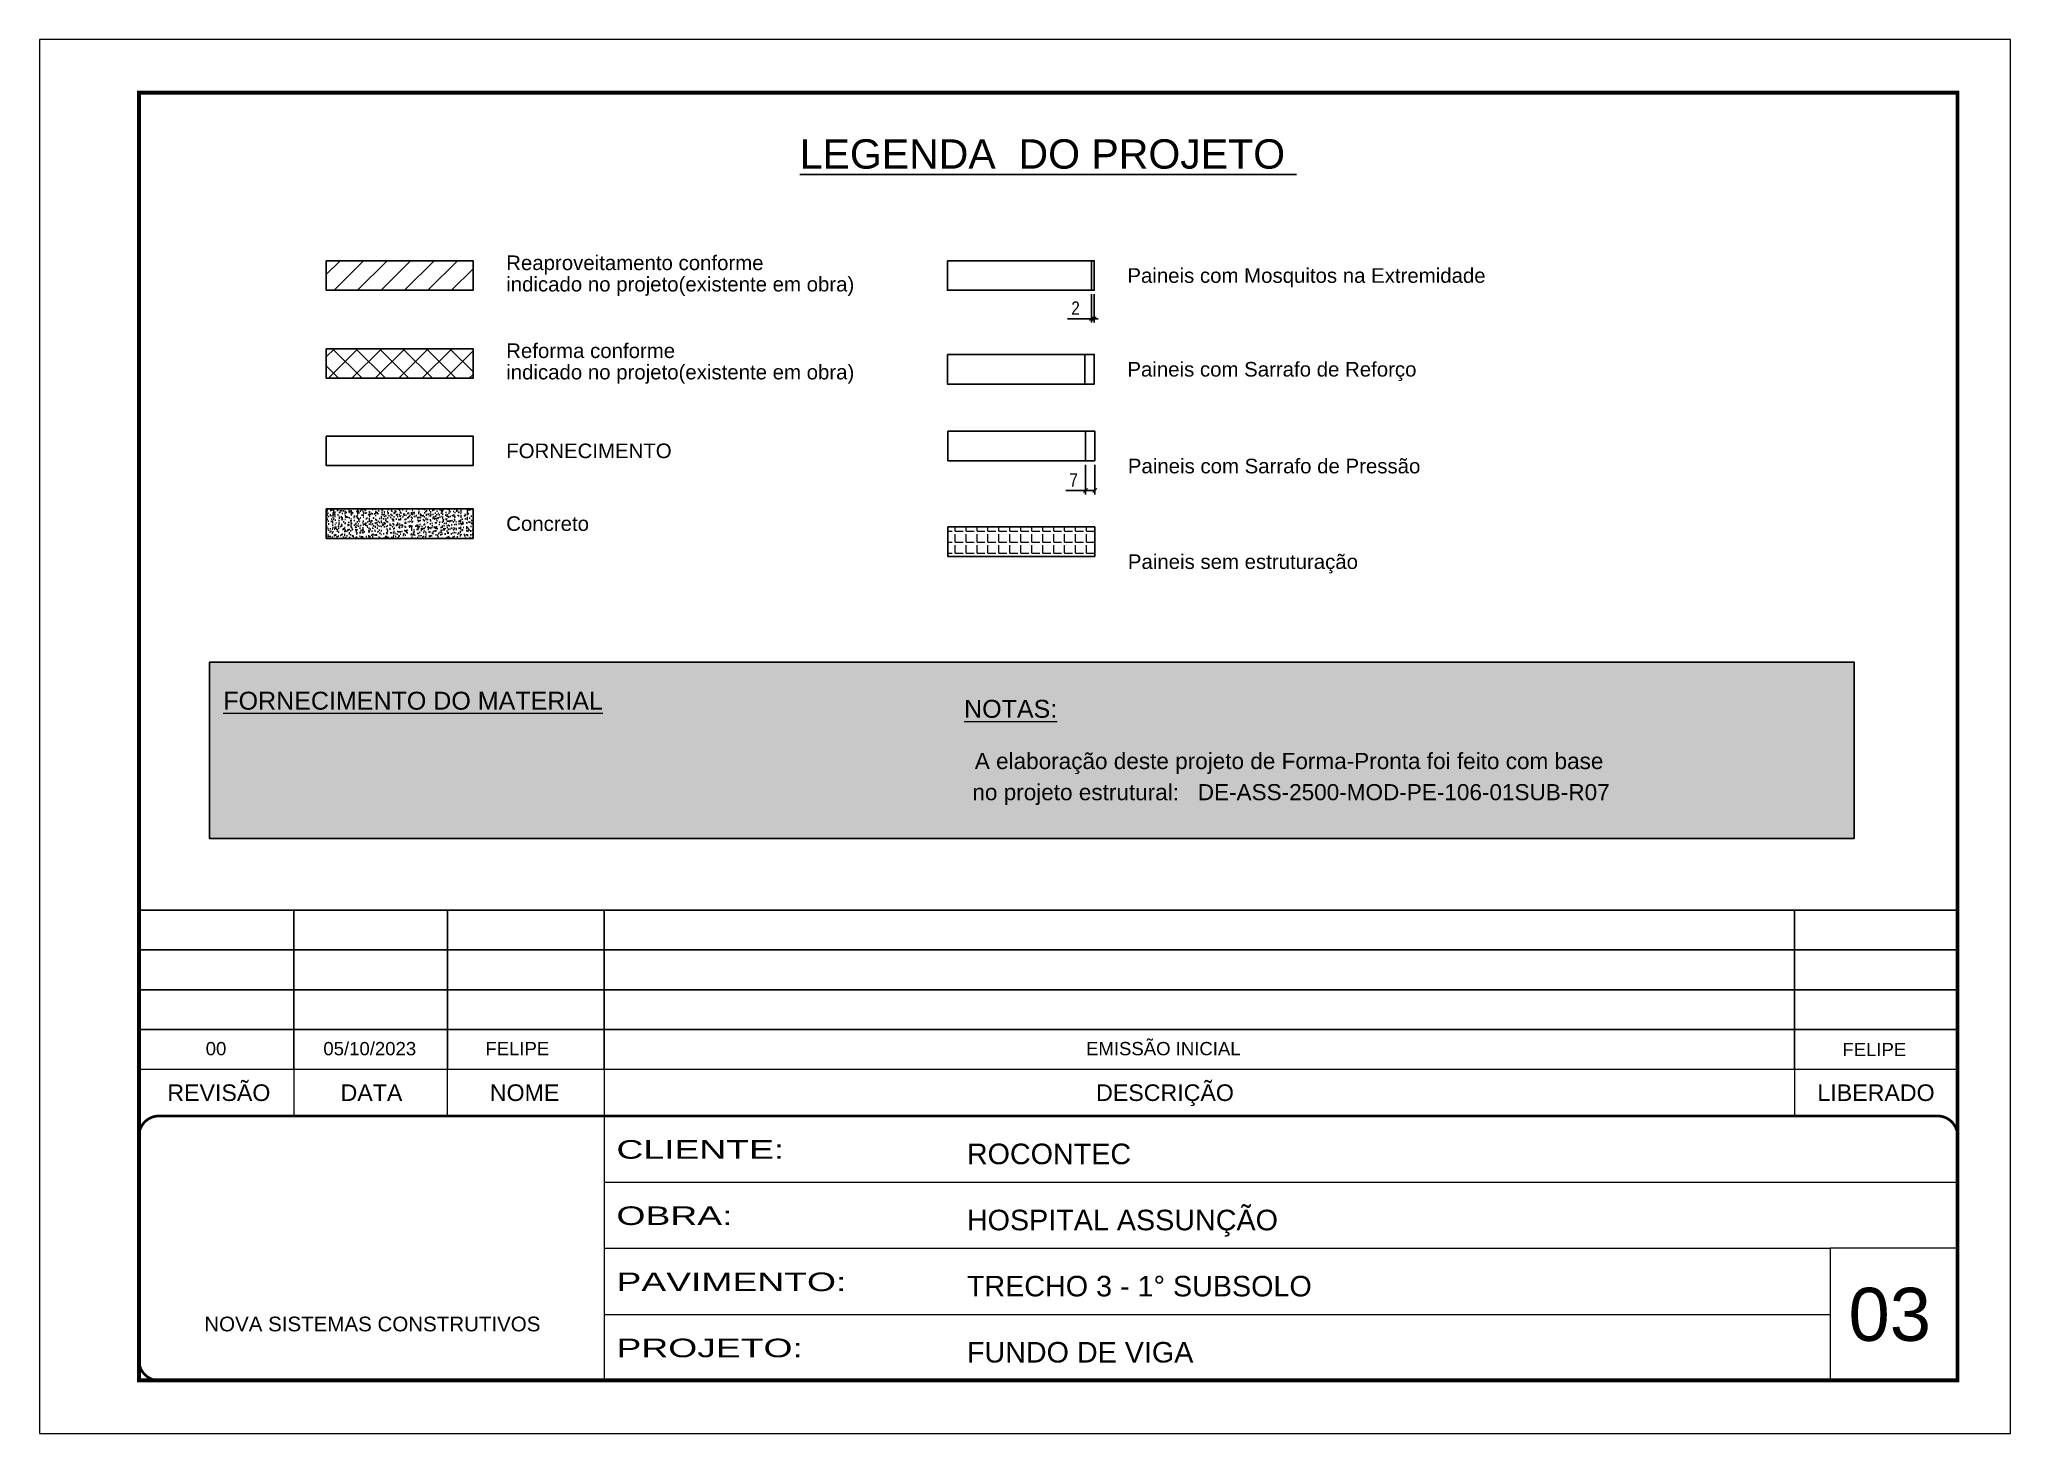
# Model space of a CAD drawing. Extents: x 2815 to 9069, y 548 to 5044.
# Drawn here: x 5985 to 7470, y 3994 to 5044 of the extents above; entities that cross this region are included whole.
import ezdxf
from ezdxf.enums import TextEntityAlignment as Align

# ---------------------------------------------------------------- set-up
doc = ezdxf.new("R2010")
doc.units = 0
for name, pattern in [('CONTINUO', [0]), ('DASHED', [0.75, 0.5, -0.25]), ('HIDDEN', [0.375, 0.25, -0.125])]:
    doc.linetypes.add(name, pattern=pattern)
for name, color, linetype, lineweight in [('CARIMBO', 255, 'Continuous', 9), ('Folhas', 255, 'Continuous', 9), ('Hachura', 251, 'Continuous', 9), ('REAPROVEITAMENTO', 251, 'Continuous', 9), ('SARRAFO DE PRESSAO', 251, 'DASHED', 9)]:
    doc.layers.add(name, color=color, linetype=linetype, lineweight=lineweight)
for name, color, linetype in [('COTA', 241, 'Continuous'), ('Painéis', 200, 'Continuous'), ('SARR_2.2x7', 40, 'Continuous')]:
    doc.layers.add(name, color=color, linetype=linetype)
doc.layers.add('Demarcação 2', color=254, linetype='Continuous', lineweight=9, true_color=0xe0e0e0)
doc.styles.add('ARIAL', font='arial.ttf')
doc.styles.add('COTA TECNICA', font='techl___.ttf', dxfattribs={"height": 10})
doc.styles.add('Tecnologia', font='')
doc.styles.get('Tecnologia').set_extended_font_data('Forgotten Futurist')
doc.dimstyles.new('PAINEL', dxfattribs={"dimtxt": 10, "dimasz": 3, "dimexe": 3, "dimexo": 3, "dimgap": 3, "dimtad": 1, "dimdec": 1, "dimzin": 12, "dimdsep": 46, "dimtxsty": 'COTA TECNICA', "dimblk1": 'OBLIQUE', "dimblk2": 'OBLIQUE', "dimsah": 1, "dimcen": 0.9, "dimclrd": 4, "dimclre": 4, "dimclrt": 240, "dimadec": 1, "dimazin": 3, "dimtfac": 1, "dimtdec": 1, "dimtmove": 0, "dimatfit": 3, "dimfxl": 1, "dimtolj": 1, "dimtzin": 12, "dimarcsym": 0})

msp = doc.modelspace()

# ---------------------------------------------------------------- texts
at = {"color": 0, "linetype": 'Continuous', "ltscale": 5, "style": 'ARIAL'}
msp.add_text('%%ULEGENDA  DO PROJETO ', height=22.1184, dxfattribs=at).set_placement((6745.4, 4946.18), align=Align.CENTER)
at = {"style": 'ARIAL'}
for s, p in [('REVISÃO', (6120.67, 4250.25)), ('DATA', (6235.65, 4250.25)), ('NOME', (6351.01, 4250.25)), ('DESCRIÇÃO', (6833.46, 4250.25)), ('LIBERADO', (7369.13, 4250.25))]:
    msp.add_text(s, height=12.5, dxfattribs=at).set_placement(p, align=Align.MIDDLE_CENTER)
at = {"layer": 'CARIMBO', "style": 'ARIAL'}
for s, p in [('Reaproveitamento conforme ', (6337.16, 4875.28)), ('Paineis com Mosquitos na Extremidade', (6805.13, 4865.7)), ('indicado no projeto(existente em obra)', (6337.16, 4859.19)), ('Reforma conforme ', (6337.16, 4809.05)), ('indicado no projeto(existente em obra)', (6337.16, 4792.96)), ('Paineis com Sarrafo de Reforço', (6805.13, 4795.1)), ('FORNECIMENTO', (6337.16, 4733.66)), ('Paineis com Sarrafo de Pressão', (6805.49, 4722.21)), ('Concreto', (6337.16, 4678.86)), ('Paineis sem estruturação', (6805.49, 4650.18))]:
    msp.add_text(s, height=11, dxfattribs=at).set_placement(p, align=Align.MIDDLE_LEFT)
at = {"layer": 'CARIMBO', "color": 5, "style": 'ARIAL'}
for s, height, p in [('%%UFORNECIMENTO DO MATERIAL', 13.5, (6124.01, 4538.72)), ('%%UNOTAS:', 13.5, (6682.09, 4532.6)), ('  A elaboração deste projeto de Forma-Pronta foi feito com base', 12.15, (6680.73, 4493.99)), ('  no projeto estrutural:', 12.15, (6678.91, 4470.51))]:
    msp.add_text(s, height=height, dxfattribs=at).set_placement(p)
at = {"layer": 'CARIMBO', "color": 1, "style": 'ARIAL'}
msp.add_text('DE-ASS-2500-MOD-PE-106-01SUB-R07', height=12.15, dxfattribs=at).set_placement((6858.14, 4470.51))
at = {"layer": 'CARIMBO', "style": 'ARIAL'}
for s, p in [('00', (6110.76, 4278.43)), ('05/10/2023', (6199.4, 4278.43)), ('FELIPE', (6321.44, 4278.43)), ('EMISSÃO INICIAL', (6773.99, 4278.43))]:
    msp.add_text(s, height=10, dxfattribs=at).set_placement(p)
at = {"layer": 'CARIMBO', "color": 7, "style": 'ARIAL'}
msp.add_text('03', height=40, dxfattribs=at).set_placement((7348.4, 4063.31))
at = {"layer": 'CARIMBO', "style": 'ARIAL'}
msp.add_attdef('FELIPE', text='', height=10, dxfattribs=at).set_placement((7367.84, 4282.75), align=Align.MIDDLE_CENTER)

# ---------------------------------------------------------------- blocks, each defined once
blk = doc.blocks.new('9999999999')
at = {"color": 30, "linetype": 'CONTINUO'}
for p, q in [((98564.6, 34230.2), (98564.6, 34429.4)), ((98564.6, 34379.6), (99584, 34379.6)), ((98564.6, 34329.8), (99488, 34329.8)), ((99584, 34329.8), (99488, 34329.8)), ((99488, 34329.8), (99488, 34230.2)), ((98564.6, 34280), (99488, 34280))]:
    blk.add_line(p, q, dxfattribs=at)
at = {"color": 30, "linetype": 'CONTINUO', "const_width": 2}
blk.add_lwpolyline([(99584, 34230.2), (99584, 34414.4, 0.414214), (99569, 34429.4), (98229, 34429.4, 0.414214), (98214, 34414.4), (98214, 34245.2, 0.414214), (98229, 34230.2), (99584, 34230.2)], format="xyb", dxfattribs=at)
at = {"layer": 'Folhas'}
blk.add_lwpolyline([(98139, 34190.2), (99624, 34190.2), (99624, 35240.2), (98139, 35240.2)], close=True, dxfattribs=at)
at = {"layer": 'Folhas', "color": 30, "const_width": 3}
blk.add_lwpolyline([(98214, 34230.2), (99584, 34230.2), (99584, 35200.2), (98214, 35200.2)], close=True, dxfattribs=at)
at = {"color": 7, "linetype": 'Continuous', "ltscale": 5, "style": 'ARIAL'}
for s, height, p in [('ROCONTEC', 15.48, (98837.7, 34393.1)), ('HOSPITAL ASSUNÇÃO', 15.483, (98837.7, 34343.3)), ('TRECHO 3 - 1° SUBSOLO', 15.483, (98837.7, 34293.5)), ('NOVA SISTEMAS CONSTRUTIVOS', 11.059, (98263.2, 34267.2)), ('FUNDO DE VIGA', 15.483, (98837.7, 34243.7))]:
    blk.add_text(s, height=height, dxfattribs=at).set_placement(p)
at = {"layer": 'Folhas', "color": 7, "style": 'Tecnologia', "width": 1.5}
for s, p in [('CLIENTE:', (98573.7, 34397.2)), ('OBRA:', (98573.7, 34347.3)), ('PAVIMENTO:', (98573.7, 34297.5)), ('PROJETO:', (98573.7, 34247.7))]:
    blk.add_text(s, height=14, dxfattribs=at).set_placement(p)
blk = doc.blocks.new('_Oblique')
at = {"color": 0, "linetype": 'ByBlock', "lineweight": -2}
blk.add_line((-0.5, -0.5), (0.5, 0.5), dxfattribs=at)
blk = doc.blocks.new('*D146')
at = {"layer": 'COTA', "color": 4, "lineweight": -2, "transparency": 16777216}
for p, q in [((6778.1, 4851.6), (6778.1, 4830.2)), ((6780.1, 4851.6), (6780.1, 4830.2)), ((6778.1, 4833.2), (6760, 4833.2)), ((6780.1, 4833.2), (6778.1, 4833.2)), ((6780.1, 4833.2), (6783.1, 4833.2))]:
    blk.add_line(p, q, dxfattribs=at)
at = {"layer": 'Defpoints', "color": 0, "transparency": 16777216}
for p in [(6778.1, 4854.6), (6780.1, 4854.6), (6778.1, 4833.2)]:
    blk.add_point(p, dxfattribs=at)
at = {"layer": 'COTA', "color": 4, "lineweight": -2, "transparency": 16777216, "xscale": 3, "yscale": 3, "zscale": 3}
blk.add_blockref('_Oblique', (6778.1, 4833.2), dxfattribs=at)
at = {"layer": 'COTA', "color": 4, "lineweight": -2, "transparency": 16777216, "xscale": 3, "yscale": 3, "zscale": 3, "rotation": 180}
blk.add_blockref('_Oblique', (6780.1, 4833.2), dxfattribs=at)
at = {"layer": 'COTA', "color": 240, "transparency": 16777216, "insert": (6766.1, 4841.2), "char_height": 10, "attachment_point": 5, "style": 'COTA TECNICA'}
blk.add_mtext('\\A1;2', dxfattribs=at)
blk = doc.blocks.new('*D147')
at = {"layer": 'COTA', "color": 4, "lineweight": -2, "transparency": 16777216}
for p, q in [((6773.5, 4723.1), (6773.5, 4700.7)), ((6780.5, 4723.1), (6780.5, 4700.7)), ((6773.5, 4703.7), (6758.8, 4703.7)), ((6780.5, 4703.7), (6773.5, 4703.7))]:
    blk.add_line(p, q, dxfattribs=at)
at = {"layer": 'Defpoints', "color": 0, "transparency": 16777216}
for p in [(6773.5, 4726.1), (6780.5, 4726.1), (6773.5, 4703.7)]:
    blk.add_point(p, dxfattribs=at)
at = {"layer": 'COTA', "color": 4, "lineweight": -2, "transparency": 16777216, "xscale": 3, "yscale": 3, "zscale": 3, "rotation": 180}
blk.add_blockref('_Oblique', (6773.5, 4703.7), dxfattribs=at)
at = {"layer": 'COTA', "color": 4, "lineweight": -2, "transparency": 16777216, "xscale": 3, "yscale": 3, "zscale": 3}
blk.add_blockref('_Oblique', (6780.5, 4703.7), dxfattribs=at)
at = {"layer": 'COTA', "color": 240, "transparency": 16777216, "insert": (6764.6, 4711.7), "char_height": 10, "attachment_point": 5, "style": 'COTA TECNICA'}
blk.add_mtext('\\A1;7', dxfattribs=at)

# ---------------------------------------------------------------- dimensions: what is measured, and where the dimension line sits
at = {"layer": 'COTA'}
for base, p1, p2, picture, middle in [((6778.13, 4833.16), (6780.13, 4854.58), (6778.13, 4854.58), '*D146', (6766.07, 4841.16)), ((6773.49, 4703.66), (6780.49, 4726.15), (6773.49, 4726.15), '*D147', (6764.63, 4711.74))]:
    dim = msp.add_linear_dim(base=base, p1=p1, p2=p2, dimstyle='PAINEL', dxfattribs=at)
    dim.commit()
    dim.dimension.update_dxf_attribs({"geometry": picture, "text_midpoint": middle})

# ---------------------------------------------------------------- hatches: boundary and pattern name
at = {"layer": 'COTA', "linetype": 'Continuous', "ltscale": 200}
h = msp.add_hatch(dxfattribs=at)
h.set_pattern_fill('AR-CONC', color=256, scale=0.9)
h.set_pattern_definition([(50, (-97621.157, -30166.596), (6.45534164, -0.56476921), [0.675, -7.425]), (355, (-97621.157, -30166.596), (-1.248762, 6.7697292), [0.54, -5.94]), (100.4514445, (-97620.619, -30166.643), (5.20657962, 6.20495992), [0.57366173, -6.310279]), (46.1842, (-97621.157, -30164.796), (9.605172, -1.4896735), [1.0125, -11.1375]), (96.6356355, (-97620.357, -30164.92), (8.4119575, 8.7670674), [0.8604931, -9.4654238]), (351.184164, (-97621.157, -30164.796), (8.4119575, 8.7670674), [0.81, -8.91]), (21, (-97620.257, -30165.246), (5.37216347, -3.62357002), [0.675, -7.425]), (326, (-97620.257, -30165.246), (2.189838, 6.5263504), [0.54, -5.94]), (71.451445, (-97619.8095, -30165.548), (7.5620014, 2.90278038), [0.5736617, -6.310279]), (37.5, (-97621.1571, -30166.5962), (0.1094387, 2.996044684), [0, -5.868, 0, -6.03, 0, -5.9625]), (7.5, (-97621.157, -30166.5962), (2.36762584, 3.54970541), [0, -3.438, 0, -5.733, 0, -2.2725]), (327.5, (-97623.1641, -30166.5962), (4.804401926, -0.202993846), [0, -2.25, 0, -7.02, 0, -9.315]), (317.5, (-97624.064, -30166.5962), (5.24867552, 0.90094484), [0, -2.925, 0, -4.662, 0, -6.615])])
h.paths.add_polyline_path([(6312.16, 4667.73), (6312.16, 4689.99), (6201.59, 4689.99), (6201.59, 4667.73)])
at = {"layer": 'Demarcação 2'}
h = msp.add_hatch(color=8, dxfattribs=at)
h.set_gradient(color1=(112, 112, 112), one_color=1, tint=1, name='SPHERICAL')
h.paths.add_polyline_path([(6113.66, 4574.59), (7352.6, 4574.59), (7352.6, 4441.58), (6113.66, 4441.58)])
at = {"layer": 'Hachura'}
h = msp.add_hatch(dxfattribs=at)
h.set_pattern_fill('ANGLE', color=256, scale=30)
h.set_pattern_definition([(0, (-97621.157, -30166.596), (0, 8.25), [6, -2.25]), (90, (-97621.157, -30166.596), (-8.25, 5e-16), [6, -2.25])])
h.paths.add_polyline_path([(6780.49, 4676.37), (6669.92, 4676.37), (6669.92, 4654.12), (6780.49, 4654.12)])
at = {"layer": 'REAPROVEITAMENTO'}
h = msp.add_hatch(dxfattribs=at)
h.set_pattern_fill('ANSI31', color=256, scale=100, style=0)
h.set_pattern_definition([(45, (7251.868, 8055.616), (-8.838835, 8.838835), [])])
h.paths.add_polyline_path([(6201.59, 4876.83), (6201.59, 4854.58), (6312.16, 4854.58), (6312.16, 4876.83)])
h = msp.add_hatch(dxfattribs=at)
h.set_pattern_fill('ANSI37', color=256, scale=100, style=0)
h.set_pattern_definition([(45, (-93654.149, -29962.12), (-8.8388348, 8.8388348), []), (135, (-93654.149, -29962.12), (-8.8388348, -8.8388348), [])])
h.paths.add_polyline_path([(6201.59, 4810.59), (6201.59, 4788.34), (6312.16, 4788.34), (6312.16, 4810.59)])

# ---------------------------------------------------------------- linework, layer by layer
at = {"color": 30}
for p, q in [((6060.49, 4387.75), (7430.49, 4387.75)), ((6177.25, 4267.75), (6177.25, 4387.75)), ((6292.91, 4267.75), (6292.91, 4387.75)), ((6411.07, 4267.75), (6411.07, 4387.75)), ((7307.83, 4267.75), (7307.83, 4387.75)), ((6060.49, 4357.75), (7430.49, 4357.75)), ((6060.49, 4327.75), (7430.49, 4327.75)), ((6060.49, 4297.75), (7430.49, 4297.75))]:
    msp.add_line(p, q, dxfattribs=at)
msp.add_lwpolyline([(6113.66, 4574.59), (7352.6, 4574.59), (7352.6, 4441.58), (6113.66, 4441.58)], close=True, dxfattribs=at)
at = {"color": 30, "const_width": 1}
for points in [[(6060.49, 4267.75), (7430.49, 4267.75)], [(6177.25, 4267.75), (6177.25, 4232.75)], [(6292.91, 4267.75), (6292.91, 4232.75)], [(6411.07, 4267.75), (6411.07, 4232.75)], [(7307.83, 4267.75), (7307.83, 4232.75)]]:
    msp.add_lwpolyline(points, dxfattribs=at)
at = {"layer": 'COTA', "linetype": 'Continuous', "ltscale": 200}
msp.add_lwpolyline([(6201.59, 4689.99), (6312.16, 4689.99), (6312.16, 4667.73), (6201.59, 4667.73)], close=True, dxfattribs=at)
at = {"layer": 'Painéis', "linetype": 'Continuous'}
msp.add_line((6778.13, 4876.83), (6778.13, 4854.58), dxfattribs=at)
for points in [[(6201.59, 4876.83), (6312.16, 4876.83), (6312.16, 4854.58), (6201.59, 4854.58)], [(6669.56, 4876.83), (6780.13, 4876.83), (6780.13, 4854.58), (6669.56, 4854.58)], [(6201.59, 4810.59), (6312.16, 4810.59), (6312.16, 4788.34), (6201.59, 4788.34)], [(6669.56, 4806.23), (6780.13, 4806.23), (6780.13, 4783.98), (6669.56, 4783.98)], [(6201.59, 4744.79), (6312.16, 4744.79), (6312.16, 4722.54), (6201.59, 4722.54)], [(6669.92, 4748.4), (6780.49, 4748.4), (6780.49, 4726.15), (6669.92, 4726.15)], [(6669.92, 4676.37), (6780.49, 4676.37), (6780.49, 4654.12), (6669.92, 4654.12)]]:
    msp.add_lwpolyline(points, close=True, dxfattribs=at)
at = {"layer": 'SARR_2.2x7', "linetype": 'Continuous'}
for p, q in [((6780.13, 4806.23), (6773.13, 4806.23)), ((6780.13, 4783.98), (6773.13, 4783.98))]:
    msp.add_line(p, q, dxfattribs=at)
at = {"layer": 'SARR_2.2x7'}
for p, q in [((6773.13, 4806.23), (6773.13, 4783.98)), ((6780.13, 4806.23), (6780.13, 4783.98))]:
    msp.add_line(p, q, dxfattribs=at)
at = {"layer": 'SARR_2.2x7', "linetype": 'HIDDEN'}
msp.add_line((6773.49, 4748.4), (6773.49, 4726.15), dxfattribs=at)

# ---------------------------------------------------------------- block references
at = {"layer": 'SARRAFO DE PRESSAO', "color": 6, "linetype": 'ByBlock'}
msp.add_blockref('9999999999', (-92153.49, -30196.7), dxfattribs=at)

msp.set_redraw_order([(e.dxf.handle, doc.entitydb.next_handle()) for e in msp.query("TEXT MTEXT ATTDEF DIMENSION ARC_DIMENSION")])  # texts and dimensions are drawn at this point

doc.saveas('drawing.dxf')
